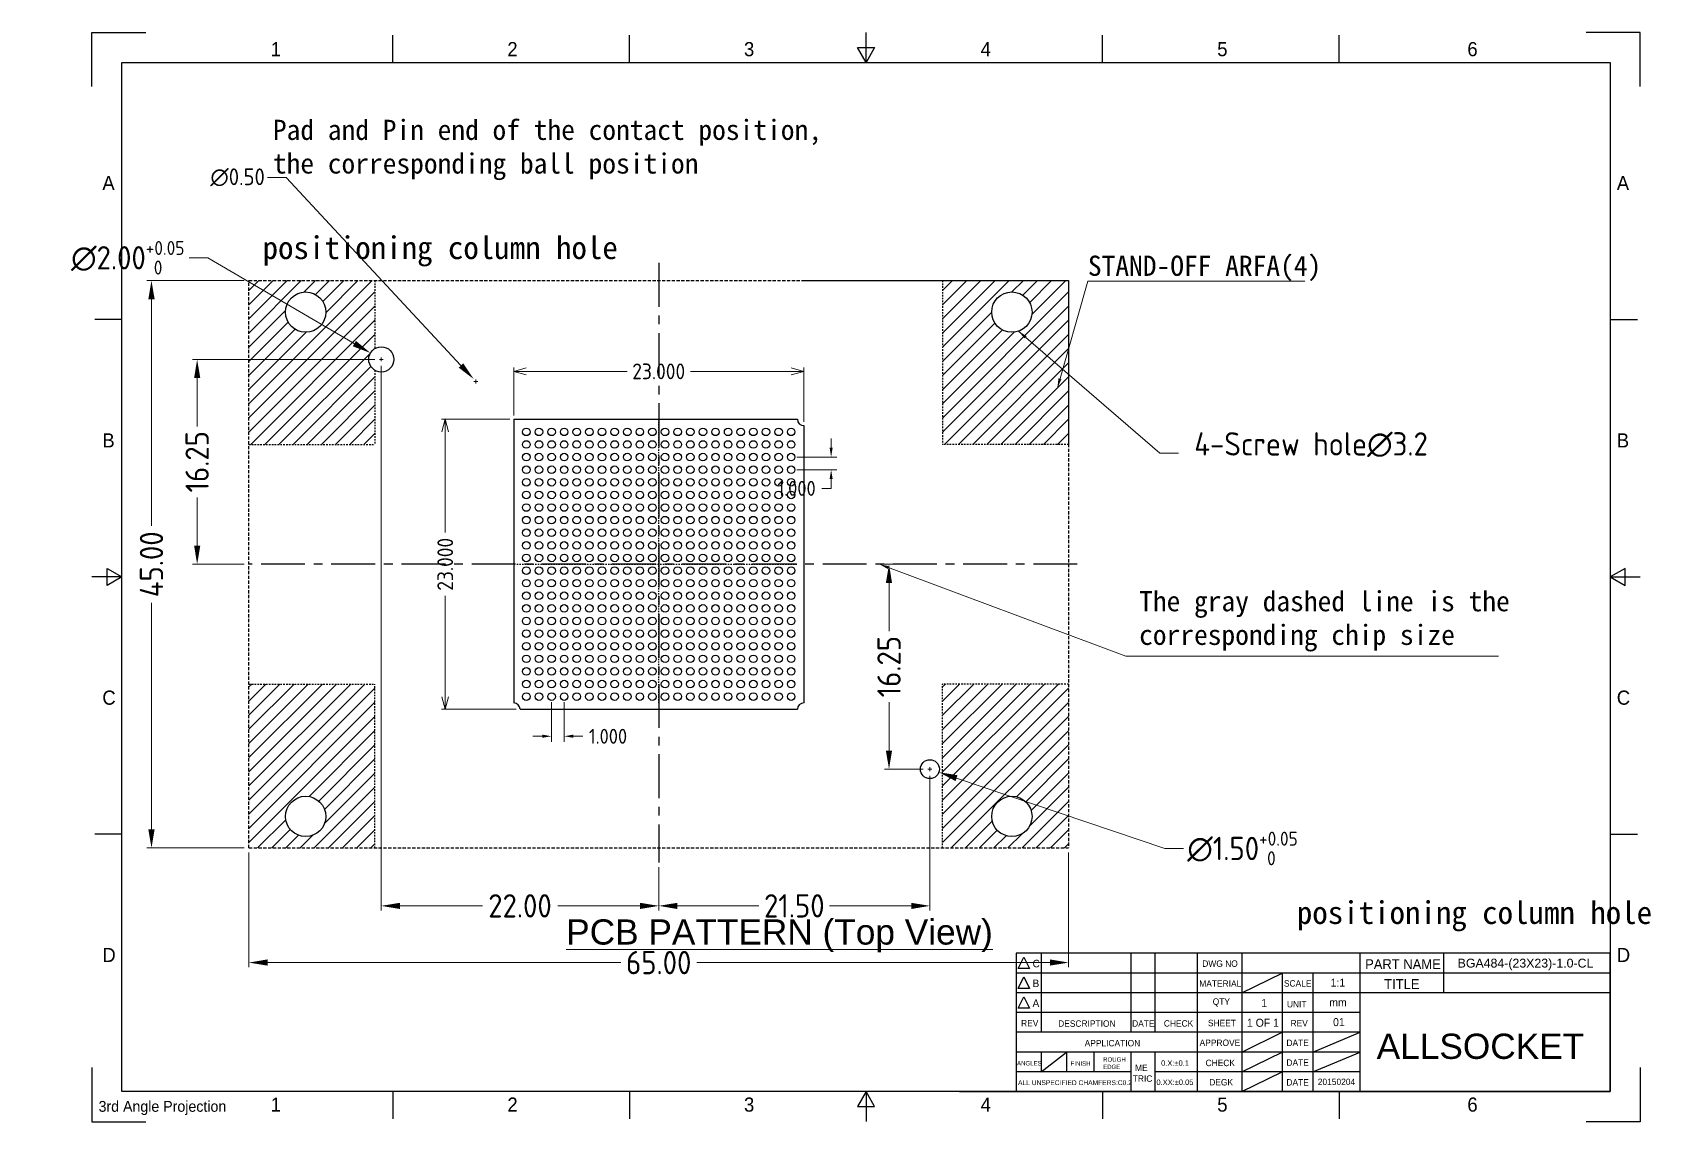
# Model space of a CAD drawing. Header units: millimetres. Extents: x 100 to 228, y 88 to 175.
import ezdxf

# ---------------------------------------------------------------- set-up
doc = ezdxf.new("R2010")
doc.units = ezdxf.units.MM
doc.header["$LTSCALE"] = 0.1
doc.header["$PDSIZE"] = -1
doc.linetypes.add('CENTER', pattern=[10.16, 6.35, -1.27, 1.27, -1.27])
doc.linetypes.add('HIDDEN', pattern=[1.905, 1.27, -0.635])
for name, color, linetype in [('DEFAULT_2', 8, 'HIDDEN'), ('DIM', 3, 'Continuous'), ('TuKuang', 7, 'Continuous'), ('翻蓋定位塊2x2', 30, 'Continuous')]:
    doc.layers.add(name, color=color, linetype=linetype)
doc.styles.add('1', font='romans.shx', dxfattribs={"height": 2.5})
doc.styles.add('1111', font='isocp.shx', dxfattribs={"bigfont": 'gbcbig.shx'})
doc.styles.add('2', font='romans.shx', dxfattribs={"bigfont": 'bigfont.shx'})
doc.styles.add('GB', font='', dxfattribs={"height": 4})
doc.styles.get("Standard").update_dxf_attribs({"font": ''})
doc.styles.get('GB').set_extended_font_data('KaiTi_GB2312')
doc.styles.get('Standard').set_extended_font_data('SimSun')
doc.dimstyles.new('1111', dxfattribs={"dimtxt": 2.5, "dimasz": 0.2, "dimexe": 0.6, "dimexo": 0.6, "dimtad": 0, "dimdec": 3, "dimzin": 1, "dimdsep": 46, "dimtxsty": '1111', "dimcen": 0.2, "dimclrd": 97, "dimclre": 97, "dimclrt": 3, "dimazin": 0, "dimtfac": 1, "dimtdec": 3, "dimtofl": 0, "dimtmove": 0, "dimatfit": 3, "dimfxl": 1, "dimlwd": 5, "dimlwe": 5, "dimarcsym": 0})
doc.dimstyles.new('1111$0', dxfattribs={"dimtxt": 2.5, "dimasz": 2.5, "dimexe": 0.6, "dimexo": 0.6, "dimtad": 0, "dimdec": 3, "dimzin": 1, "dimdsep": 46, "dimtxsty": '1111', "dimcen": 0.2, "dimclrd": 97, "dimclre": 97, "dimclrt": 3, "dimazin": 0, "dimtfac": 1, "dimtdec": 3, "dimtofl": 0, "dimtmove": 0, "dimatfit": 3, "dimfxl": 1, "dimlwd": 5, "dimlwe": 5, "dimarcsym": 0})

msp = doc.modelspace()

# ---------------------------------------------------------------- texts
at = {"color": 3}
for p in [(118.3723, 156.6393), (200.3807, 103.9039)]:
    msp.add_text('positioning column hole', height=1.8, dxfattribs=at).set_placement(p)
at = {"color": 3, "char_height": 1.6, "attachment_point": 1}
for s, insert in [('Pad and Pin end of the contact position, \\Pthe corresponding ball position', (119.1856, 167.6887)), ('STAND-OFF ARFA(4)', (183.8093, 156.9081)), ('The gray dashed line is the \\Pcorresponding chip size', (187.8707, 130.3031))]:
    msp.add_mtext(s, dxfattribs=dict(at, insert=insert))
at = {"lineweight": 9, "insert": (142.4431, 104.2675), "char_height": 1.9992, "attachment_point": 1}
msp.add_mtext('{\\fArial|b0|i0|c0|p34;\\LPCB PATTERN (Top View)}', dxfattribs=at)
at = {"color": 8, "lineweight": 25, "ltscale": 10, "char_height": 0.596873, "width": 0.769817, "attachment_point": 1, "style": '2'}
for s, insert in [('{\\f@Gulim|b0|i0|c134|p34;C}', (179.4261, 101.0624)), ('{\\f@Gulim|b0|i0|c134|p34;B}', (179.4261, 99.4946)), ('{\\f@Gulim|b0|i0|c134|p34;A}', (179.4261, 97.9267))]:
    msp.add_mtext(s, dxfattribs=dict(at, insert=insert))
at = {"insert": (213.1269, 101.1468), "char_height": 0.7, "width": 15.003888, "attachment_point": 1}
msp.add_mtext('{\\fArial|b0|i0|c0|p32;\\C8;BGA484-(23X23)-1.0-CL}', dxfattribs=at)
at = {"color": 0, "insert": (206.7059, 95.2017), "char_height": 2, "width": 11.920987, "attachment_point": 1}
msp.add_mtext('{\\fArial|b0|i0|c0|p32;\\C8;ALLSOCKET}', dxfattribs=at)
at = {"layer": 'DIM', "color": 3, "insert": (201.5062, 141.9189), "char_height": 1.85, "attachment_point": 5, "style": '1111'}
msp.add_mtext('\\A1;4-Screw hole∅3.2', dxfattribs=at)
at = {"layer": 'DIM', "color": 8, "linetype": 'ByBlock', "lineweight": 25, "attachment_point": 7, "style": 'GB'}
for s, insert, char_height, width in [('{\\f@Gulim|b0|i0|c134|p34;DWG NO}', (192.8795, 100.4955), 0.509371, 4.256314), ('{\\f@Gulim|b0|i0|c134|p34;PART NAME}', (205.7913, 100.3234), 0.786067, 6.321171), ('{\\f@Gulim|b0|i0|c134|p34;MATERIAL}', (192.641, 98.9167), 0.509371, 1.785175), ('{\\f@Gulim|b0|i0|c134|p34;SCALE}', (199.3489, 98.9277), 0.509371, 1.785175), ('{\\f@Gulim|b0|i0|c134|p34;1:1}', (203.052, 98.9277), 0.636714, 1.534583), ('{\\f@Gulim|b0|i0|c134|p34;TITLE}', (207.3011, 98.7455), 0.786067, 3.501737), ('{\\f@Gulim|b0|i0|c134|p34;  QTY}', (193.3351, 97.3516), 0.509371, 1.785175), ('{\\f@Gulim|b0|i0|c134|p34;1}', (197.5539, 97.3084), 0.636714, 1.111399), ('{\\f@Gulim|b0|i0|c134|p34;UNIT}', (199.5891, 97.2773), 0.509371, 1.785175), ('{\\f@Gulim|b0|i0|c134|p34;mm}', (202.9445, 97.3598), 0.636714, 1.534583), ('{\\f@Gulim|b0|i0|c134|p34;REV}', (178.512, 95.7809), 0.509371, 1.785175), ('{\\f@Gulim|b0|i0|c134|p34;DESCRIPTION}', (181.4507, 95.7392), 0.509371, 1.785175), ('{\\f@Gulim|b0|i0|c134|p34;DATE}', (187.3153, 95.7544), 0.509371, 1.785175), ('{\\f@Gulim|b0|i0|c134|p34;CHECK}', (189.8303, 95.7544), 0.509371, 1.785175), ('{\\f@Gulim|b0|i0|c134|p34;SHEET}', (193.3287, 95.7838), 0.509371, 1.785175), ('{\\f@Gulim|b0|i0|c134|p34;1 OF 1}', (196.4162, 95.7406), 0.636714, 2.98726), ('{\\f@Gulim|b0|i0|c134|p34;REV}', (199.8775, 95.7809), 0.509371, 1.785175), ('{\\f@Gulim|b0|i0|c134|p34;01}', (203.2479, 95.7919), 0.636714, 1.534583), ('{\\f@Gulim|b0|i0|c134|p34;APPLICATION}', (183.5517, 94.1884), 0.509371, 1.785175), ('{\\f@Gulim|b0|i0|c134|p34;APPROVE}', (192.6692, 94.22), 0.509371, 1.785175), ('{\\f@Gulim|b0|i0|c134|p34;DATE}', (199.5518, 94.22), 0.509371, 1.785175), ('{\\f@Gulim|b0|i0|c134|p34;ROUGH \\PEDGE}', (185.0173, 92.393), 0.34841, 1.408431), ('{\\f@Gulim|b0|i0|c134|p34; ME\\PTRIC}', (187.3656, 91.3793), 0.509371, 1.785175), ('{\\f@Gulim|b0|i0|c134|p34;0.X:%%P0.1}', (189.6159, 92.6471), 0.429782, 2.892948), ('{\\f@Gulim|b0|i0|c134|p34;CHECK}', (193.1383, 92.6186), 0.509371, 1.785175), ('{\\f@Gulim|b0|i0|c134|p34;DATE}', (199.5518, 92.6522), 0.509371, 1.785175), ('{\\f@Gulim|b0|i0|c134|p34;0.XX:%%P0.05}', (189.2455, 91.1287), 0.429782, 3.224697), ('{\\f@Gulim|b0|i0|c134|p34;DEGK}', (193.4304, 91.088), 0.509371, 1.785175), ('{\\f@Gulim|b0|i0|c134|p34;DATE}', (199.5518, 91.0843), 0.509371, 1.785175), ('{\\f@Gulim|b0|i0|c134|p34;20150204}', (202.0374, 91.119), 0.509371, 1.477964)]:
    msp.add_mtext(s, dxfattribs=dict(at, insert=insert, char_height=char_height, width=width))
at = {"layer": 'DIM', "color": 8, "linetype": 'ByBlock', "lineweight": 9, "attachment_point": 7, "style": 'GB'}
for s, insert, char_height, width in [('{\\f@Gulim|b0|i0|c134|p34;ANGLES}', (178.1905, 92.6742), 0.34841, 1.888551), ('{\\f@Gulim|b0|i0|c134|p34;FINISH}', (182.4407, 92.6546), 0.34841, 1.629524), ('{\\f@Gulim|b0|i0|c134|p34;\\C8;ALL UNSPECIFIED CHAMFERS:C0.2}', (178.2697, 91.1166), 0.383251, 9.090703)]:
    msp.add_mtext(s, dxfattribs=dict(at, insert=insert, char_height=char_height, width=width))

# ---------------------------------------------------------------- blocks, each defined once
blk = doc.blocks.new('asdf456')
at = {"color": 8}
for p, q in [((1449.22, 152.96), (1448.09, 154.93)), ((1448.09, 154.93), (1450.34, 154.93)), ((1450.34, 154.93), (1449.22, 152.96)), ((1348.08, 83.25), (1348.08, 85.49)), ((1348.08, 85.49), (1350.05, 84.37)), ((1350.05, 84.37), (1348.08, 83.25)), ((1550.36, 85.49), (1548.39, 84.37)), ((1548.39, 84.37), (1550.36, 83.25)), ((1550.36, 83.25), (1550.36, 85.49)), ((1449.22, 15.77), (1448.09, 13.81)), ((1450.34, 13.81), (1449.22, 15.77)), ((1448.09, 13.81), (1450.34, 13.81))]:
    blk.add_line(p, q, dxfattribs=at)
at = {"layer": 'TuKuang', "color": 8}
for p, q in [((1386.16, 152.96), (1386.16, 156.57)), ((1417.69, 152.96), (1417.69, 156.57)), ((1449.22, 152.96), (1449.22, 156.94)), ((1480.75, 152.96), (1480.75, 156.57)), ((1512.28, 152.96), (1512.28, 156.57)), ((1350.05, 15.77), (1350.05, 152.96)), ((1350.05, 152.96), (1548.39, 152.96)), ((1548.39, 152.96), (1548.39, 15.77)), ((1350.05, 118.67), (1346.44, 118.67)), ((1548.39, 118.67), (1552, 118.67)), ((1350.05, 84.37), (1346.07, 84.37)), ((1548.39, 84.37), (1552.36, 84.37)), ((1350.05, 50.07), (1346.44, 50.07)), ((1548.39, 50.07), (1552, 50.07)), ((1548.39, 15.77), (1350.05, 15.77)), ((1386.16, 15.77), (1386.16, 12.16)), ((1417.69, 15.77), (1417.69, 12.16)), ((1449.22, 15.77), (1449.22, 11.8)), ((1480.75, 15.77), (1480.75, 12.16)), ((1512.28, 15.77), (1512.28, 12.16))]:
    blk.add_line(p, q, dxfattribs=at)
for points in [[(1346.05, 149.74), (1346.05, 156.96), (1353.27, 156.96)], [(1552.39, 149.74), (1552.39, 156.96), (1545.17, 156.96)], [(1346.05, 18.99), (1346.05, 11.77), (1353.27, 11.77)], [(1552.39, 18.99), (1552.39, 11.77), (1545.17, 11.77)]]:
    blk.add_lwpolyline(points, dxfattribs=at)
at = {"color": 8, "char_height": 1.8844, "attachment_point": 1, "style": '1'}
for s, insert, width in [('{\\f@Gulim|b0|i0|c0|p34;1}', (1369.9, 155.67), 8.3008), ('{\\f@Gulim|b0|i0|c134|p34;2}', (1401.43, 155.67), 8.3008), ('{\\f@Gulim|b0|i0|c134|p34;3}', (1432.96, 155.67), 8.3008), ('{\\f@Gulim|b0|i0|c134|p34;4}', (1464.49, 155.67), 8.3008), ('{\\f@Gulim|b0|i0|c134|p34;5}', (1496.02, 155.67), 8.3008), ('{\\f@Gulim|b0|i0|c134|p34;6}', (1529.35, 155.67), 8.3008), ('{\\f@Gulim|b0|i0|c134|p34;A}', (1347.46, 137.82), 9.0416), ('{\\f@Gulim|b0|i0|c134|p34;A}', (1549.26, 137.82), 9.0416), ('{\\f@Gulim|b0|i0|c134|p34;B}', (1347.46, 103.52), 9.0416), ('{\\f@Gulim|b0|i0|c134|p34;B}', (1549.26, 103.52), 9.0416), ('{\\f@Gulim|b0|i0|c134|p34;C}', (1347.46, 69.23), 9.0416), ('{\\f@Gulim|b0|i0|c134|p34;C}', (1549.26, 69.23), 9.0416), ('{\\f@Gulim|b0|i0|c134|p34;D}', (1347.46, 34.93), 9.0416), ('{\\f@Gulim|b0|i0|c134|p34;D}', (1549.26, 34.93), 9.0416), ('{\\f@Gulim|b0|i0|c0|p34;1}', (1369.9, 14.99), 8.3008), ('{\\f@Gulim|b0|i0|c134|p34;2}', (1401.43, 14.99), 8.3008), ('{\\f@Gulim|b0|i0|c134|p34;3}', (1432.96, 14.99), 8.3008), ('{\\f@Gulim|b0|i0|c134|p34;4}', (1464.49, 14.99), 8.3008), ('{\\f@Gulim|b0|i0|c134|p34;5}', (1496.02, 14.99), 8.3008), ('{\\f@Gulim|b0|i0|c134|p34;6}', (1529.35, 14.99), 8.3008)]:
    blk.add_mtext(s, dxfattribs=dict(at, insert=insert, width=width))
at = {"layer": 'TuKuang', "color": 8, "lineweight": 9, "insert": (1346.96, 14.53), "char_height": 1.4441, "width": 18.5479, "attachment_point": 1}
blk.add_mtext('{\\f@Gulim|b0|i0|c0|p34;\\C8;3rd Angle Projection}', dxfattribs=at)
blk = doc.blocks.new('*D15')
at = {"layer": 'DEFPOINTS', "color": 0, "transparency": 16777216}
for p in [(109.56, 154.93), (117.28, 154.93), (117.28, 109.93)]:
    blk.add_point(p, dxfattribs=at)
at = {"layer": 'DIM', "color": 97, "lineweight": 5, "transparency": 16777216}
for p, q in [((116.91, 154.93), (109.19, 154.93)), ((109.56, 153.45), (109.56, 135.48)), ((109.56, 111.41), (109.56, 129.38)), ((116.91, 109.93), (109.19, 109.93))]:
    blk.add_line(p, q, dxfattribs=at)
at = {"layer": 'DIM', "color": 97, "transparency": 16777216}
for points in [[(109.31, 153.45), (109.81, 153.45), (109.56, 154.93)], [(109.31, 111.41), (109.81, 111.41), (109.56, 109.93)]]:
    blk.add_solid(points, dxfattribs=at)
at = {"layer": 'DIM', "color": 3, "transparency": 16777216, "insert": (109.56, 132.43), "char_height": 1.85, "attachment_point": 5, "rotation": 90, "style": '1111'}
blk.add_mtext('45.00', dxfattribs=at)
blk = doc.blocks.new('*D16')
at = {"layer": 'DEFPOINTS', "color": 0, "transparency": 16777216}
for p in [(117.28, 109.93), (182.28, 109.93), (182.28, 100.84)]:
    blk.add_point(p, dxfattribs=at)
at = {"layer": 'DIM', "color": 97, "lineweight": 5, "transparency": 16777216}
for p, q in [((117.28, 109.56), (117.28, 100.47)), ((182.28, 109.56), (182.28, 100.47)), ((118.76, 100.84), (146.77, 100.84)), ((180.8, 100.84), (152.8, 100.84))]:
    blk.add_line(p, q, dxfattribs=at)
at = {"layer": 'DIM', "color": 97, "transparency": 16777216}
for points in [[(118.76, 101.09), (118.76, 100.6), (117.28, 100.84)], [(180.8, 101.09), (180.8, 100.6), (182.28, 100.84)]]:
    blk.add_solid(points, dxfattribs=at)
at = {"layer": 'DIM', "color": 3, "transparency": 16777216, "insert": (149.78, 100.84), "char_height": 1.85, "attachment_point": 5, "style": '1111'}
blk.add_mtext('65.00', dxfattribs=at)
blk = doc.blocks.new('*D17')
at = {"layer": 'DEFPOINTS', "color": 0, "transparency": 16777216}
for p in [(126.92, 149.19), (128.64, 148.18)]:
    blk.add_point(p, dxfattribs=at)
at = {"layer": 'DIM', "color": 97, "lineweight": 5, "transparency": 16777216}
for p, q in [((112.54, 156.74), (114.02, 156.74)), ((114.02, 156.74), (125.64, 149.93)), ((127.63, 148.68), (127.93, 148.68)), ((127.78, 148.53), (127.78, 148.83))]:
    blk.add_line(p, q, dxfattribs=at)
at = {"layer": 'DIM', "color": 97, "transparency": 16777216}
blk.add_solid([(125.77, 150.15), (125.52, 149.72), (126.92, 149.19)], dxfattribs=at)
at = {"layer": 'DIM', "color": 3, "transparency": 16777216, "insert": (107.68, 156.74), "char_height": 1.85, "attachment_point": 5, "style": '1111'}
blk.add_mtext('\\A1;∅2.00{\\H1.110000;\\S+0.05^  0;}', dxfattribs=at)
blk = doc.blocks.new('*D18')
at = {"layer": 'DEFPOINTS', "color": 0, "transparency": 16777216}
for p in [(170.57, 116.42), (171.99, 115.94)]:
    blk.add_point(p, dxfattribs=at)
at = {"layer": 'DIM', "color": 97, "lineweight": 5, "transparency": 16777216}
for p, q in [((171.13, 116.18), (171.43, 116.18)), ((171.28, 116.03), (171.28, 116.33)), ((189.92, 109.89), (173.39, 115.47)), ((191.4, 109.89), (189.92, 109.89))]:
    blk.add_line(p, q, dxfattribs=at)
at = {"layer": 'DIM', "color": 97, "transparency": 16777216}
blk.add_solid([(173.47, 115.7), (173.32, 115.23), (171.99, 115.94)], dxfattribs=at)
at = {"layer": 'DIM', "color": 3, "transparency": 16777216, "insert": (196.07, 109.89), "char_height": 1.85, "attachment_point": 5, "style": '1111'}
blk.add_mtext('\\A1;∅1.50{\\H1.110000;\\S+0.05^  0;}', dxfattribs=at)
blk = doc.blocks.new('*D19')
at = {"layer": 'DEFPOINTS', "color": 0, "transparency": 16777216}
for p in [(135.11, 147.12), (135.45, 146.75)]:
    blk.add_point(p, dxfattribs=at)
at = {"layer": 'DIM', "color": 97, "lineweight": 5, "transparency": 16777216}
for p, q in [((118.76, 163.12), (120.24, 163.12)), ((120.24, 163.12), (134.1, 148.2)), ((135.13, 146.93), (135.43, 146.93)), ((135.28, 146.78), (135.28, 147.08))]:
    blk.add_line(p, q, dxfattribs=at)
at = {"layer": 'DIM', "color": 97, "transparency": 16777216}
blk.add_solid([(134.28, 148.37), (133.92, 148.03), (135.11, 147.12)], dxfattribs=at)
at = {"layer": 'DIM', "color": 3, "transparency": 16777216, "insert": (116.39, 163.12), "char_height": 1.332, "attachment_point": 5, "style": '1111'}
blk.add_mtext('∅0.50', dxfattribs=at)
blk = doc.blocks.new('*D20')
at = {"layer": 'DEFPOINTS', "color": 0, "transparency": 16777216}
for p in [(127.63, 148.68), (113.18, 132.43), (117.28, 132.43)]:
    blk.add_point(p, dxfattribs=at)
at = {"layer": 'DIM', "color": 97, "lineweight": 5, "transparency": 16777216}
for p, q in [((127.26, 148.68), (112.81, 148.68)), ((113.18, 147.2), (113.18, 143.37)), ((113.18, 133.91), (113.18, 137.74)), ((116.91, 132.43), (112.81, 132.43))]:
    blk.add_line(p, q, dxfattribs=at)
at = {"layer": 'DIM', "color": 97, "transparency": 16777216}
for points in [[(112.94, 147.2), (113.43, 147.2), (113.18, 148.68)], [(112.94, 133.91), (113.43, 133.91), (113.18, 132.43)]]:
    blk.add_solid(points, dxfattribs=at)
at = {"layer": 'DIM', "color": 3, "transparency": 16777216, "insert": (113.18, 140.56), "char_height": 1.85, "attachment_point": 5, "rotation": 90, "style": '1111'}
blk.add_mtext('16.25', dxfattribs=at)
blk = doc.blocks.new('*D21')
at = {"layer": 'DEFPOINTS', "color": 0, "transparency": 16777216}
for p in [(127.78, 148.53), (149.78, 108.77), (149.78, 105.34)]:
    blk.add_point(p, dxfattribs=at)
at = {"layer": 'DIM', "color": 97, "lineweight": 5, "transparency": 16777216}
for p, q in [((127.78, 148.16), (127.78, 104.97)), ((149.78, 108.4), (149.78, 104.97)), ((129.26, 105.34), (135.8, 105.34)), ((148.3, 105.34), (141.77, 105.34))]:
    blk.add_line(p, q, dxfattribs=at)
at = {"layer": 'DIM', "color": 97, "transparency": 16777216}
for points in [[(129.26, 105.58), (129.26, 105.09), (127.78, 105.34)], [(148.3, 105.58), (148.3, 105.09), (149.78, 105.34)]]:
    blk.add_solid(points, dxfattribs=at)
at = {"layer": 'DIM', "color": 3, "transparency": 16777216, "insert": (138.78, 105.34), "char_height": 1.85, "attachment_point": 5, "style": '1111'}
blk.add_mtext('22.00', dxfattribs=at)
blk = doc.blocks.new('*D22')
at = {"layer": 'DEFPOINTS', "color": 0, "transparency": 16777216}
for p in [(171.28, 116.03), (149.78, 108.77), (149.78, 105.34)]:
    blk.add_point(p, dxfattribs=at)
at = {"layer": 'DIM', "color": 97, "lineweight": 5, "transparency": 16777216}
for p, q in [((171.28, 115.66), (171.28, 104.97)), ((149.78, 108.4), (149.78, 104.97)), ((151.26, 105.34), (157.73, 105.34)), ((169.8, 105.34), (163.33, 105.34))]:
    blk.add_line(p, q, dxfattribs=at)
at = {"layer": 'DIM', "color": 97, "transparency": 16777216}
for points in [[(151.26, 105.58), (151.26, 105.09), (149.78, 105.34)], [(169.8, 105.58), (169.8, 105.09), (171.28, 105.34)]]:
    blk.add_solid(points, dxfattribs=at)
at = {"layer": 'DIM', "color": 3, "transparency": 16777216, "insert": (160.53, 105.34), "char_height": 1.85, "attachment_point": 5, "style": '1111'}
blk.add_mtext('21.50', dxfattribs=at)
blk = doc.blocks.new('*D23')
at = {"layer": 'DEFPOINTS', "color": 0, "transparency": 16777216}
for p in [(168.04, 132.43), (171.13, 132.43), (171.13, 116.18)]:
    blk.add_point(p, dxfattribs=at)
at = {"layer": 'DIM', "color": 97, "lineweight": 5, "transparency": 16777216}
for p, q in [((170.76, 132.43), (167.67, 132.43)), ((168.04, 130.95), (168.04, 127.12)), ((168.04, 117.66), (168.04, 121.49)), ((170.76, 116.18), (167.67, 116.18))]:
    blk.add_line(p, q, dxfattribs=at)
at = {"layer": 'DIM', "color": 97, "transparency": 16777216}
for points in [[(167.79, 130.95), (168.28, 130.95), (168.04, 132.43)], [(167.79, 117.66), (168.28, 117.66), (168.04, 116.18)]]:
    blk.add_solid(points, dxfattribs=at)
at = {"layer": 'DIM', "color": 3, "transparency": 16777216, "insert": (168.04, 124.31), "char_height": 1.85, "attachment_point": 5, "rotation": 90, "style": '1111'}
blk.add_mtext('16.25', dxfattribs=at)
blk = doc.blocks.new('*D24')
at = {"color": 97, "lineweight": 5, "transparency": 16777216}
for p, q in [((141.28, 121.49), (141.28, 118.35)), ((142.28, 121.49), (142.28, 118.35)), ((140.54, 118.79), (139.8, 118.79)), ((143.02, 118.79), (143.76, 118.79))]:
    blk.add_line(p, q, dxfattribs=at)
at = {"color": 97, "transparency": 16777216}
for points in [[(140.54, 118.92), (140.54, 118.67), (141.28, 118.79)], [(143.02, 118.92), (143.02, 118.67), (142.28, 118.79)]]:
    blk.add_solid(points, dxfattribs=at)
at = {"layer": 'DEFPOINTS', "color": 0, "transparency": 16777216}
for p in [(141.28, 121.93), (142.28, 121.93), (142.28, 118.79)]:
    blk.add_point(p, dxfattribs=at)
at = {"color": 3, "transparency": 16777216, "insert": (145.76, 118.79), "char_height": 1.184, "attachment_point": 5, "style": '1111'}
blk.add_mtext('1.000', dxfattribs=at)
blk = doc.blocks.new('*D25')
at = {"color": 97, "lineweight": 5, "transparency": 16777216}
for p, q in [((163.45, 141.67), (163.45, 142.41)), ((160.73, 140.93), (163.89, 140.93)), ((160.73, 139.93), (163.89, 139.93)), ((163.45, 139.19), (163.45, 138.45)), ((163.45, 138.45), (162.71, 138.45))]:
    blk.add_line(p, q, dxfattribs=at)
at = {"color": 97, "transparency": 16777216}
for points in [[(163.33, 141.67), (163.57, 141.67), (163.45, 140.93)], [(163.33, 139.19), (163.57, 139.19), (163.45, 139.93)]]:
    blk.add_solid(points, dxfattribs=at)
at = {"layer": 'DEFPOINTS', "color": 0, "transparency": 16777216}
for p in [(160.28, 140.93), (160.28, 139.93), (163.45, 139.93)]:
    blk.add_point(p, dxfattribs=at)
at = {"color": 3, "transparency": 16777216, "insert": (160.71, 138.45), "char_height": 1.184, "attachment_point": 5, "style": '1111'}
blk.add_mtext('1.000', dxfattribs=at)
blk = doc.blocks.new('_Open30')
at = {"color": 0, "linetype": 'ByBlock', "lineweight": -2}
for p, q in [((-1, 0.27), (0, 0)), ((0, 0), (-1, -0.27)), ((0, 0), (-1, 0))]:
    blk.add_line(p, q, dxfattribs=at)
blk = doc.blocks.new('*D26')
at = {"color": 97, "lineweight": 5, "ltscale": 0.5, "transparency": 16777216}
for p, q in [((137.98, 143.93), (132.55, 143.93)), ((132.85, 142.93), (132.85, 134.95)), ((132.85, 121.93), (132.85, 129.92)), ((138.48, 120.93), (132.55, 120.93))]:
    blk.add_line(p, q, dxfattribs=at)
at = {"layer": 'DEFPOINTS', "color": 0, "ltscale": 0.5, "transparency": 16777216}
for p in [(138.28, 143.93), (132.85, 120.93), (138.78, 120.93)]:
    blk.add_point(p, dxfattribs=at)
at = {"color": 97, "lineweight": 5, "ltscale": 0.5, "transparency": 16777216}
for p, rotation in [((132.85, 143.93), 90), ((132.85, 120.93), 270)]:
    blk.add_blockref('_Open30', p, dxfattribs=dict(at, rotation=rotation))
at = {"color": 3, "ltscale": 0.5, "transparency": 16777216, "insert": (132.85, 132.43), "char_height": 1.25, "attachment_point": 5, "rotation": 90, "style": '1111'}
blk.add_mtext('23.000', dxfattribs=at)
blk = doc.blocks.new('*D27')
at = {"color": 97, "lineweight": 5, "ltscale": 0.5, "transparency": 16777216}
for p, q in [((138.28, 144.23), (138.28, 148.03)), ((139.28, 147.73), (147.27, 147.73)), ((160.28, 147.73), (152.3, 147.73)), ((161.28, 143.73), (161.28, 148.03))]:
    blk.add_line(p, q, dxfattribs=at)
at = {"layer": 'DEFPOINTS', "color": 0, "ltscale": 0.5, "transparency": 16777216}
for p in [(161.28, 147.73), (138.28, 143.93), (161.28, 143.43)]:
    blk.add_point(p, dxfattribs=at)
at = {"color": 97, "lineweight": 5, "ltscale": 0.5, "transparency": 16777216, "rotation": 180}
blk.add_blockref('_Open30', (138.28, 147.73), dxfattribs=at)
at = {"color": 97, "lineweight": 5, "ltscale": 0.5, "transparency": 16777216}
blk.add_blockref('_Open30', (161.28, 147.73), dxfattribs=at)
at = {"color": 3, "ltscale": 0.5, "transparency": 16777216, "insert": (149.78, 147.73), "char_height": 1.25, "attachment_point": 5, "style": '1111'}
blk.add_mtext('23.000', dxfattribs=at)

# ---------------------------------------------------------------- dimensions: what is measured, and where the dimension line sits
at = {"color": 0, "ltscale": 0.5}
dim = msp.add_linear_dim(base=(161.2819, 147.7305), p1=(138.2819, 143.9325), p2=(161.2819, 143.4325), dimstyle='1111$0', override={"dimscale": 0.5, "dimasz": 2, "dimblk": 'Open30', "dimtofl": 1, "dimatfit": 1, "dimldrblk": 'Open30'}, dxfattribs=at)
dim.commit()
dim.dimension.update_dxf_attribs({"geometry": '*D27', "text_midpoint": (149.7819, 147.7305)})
dim = msp.add_linear_dim(base=(132.8479, 120.9325), p1=(138.2819, 143.9325), p2=(138.7819, 120.9325), angle=90, dimstyle='1111$0', override={"dimscale": 0.5, "dimasz": 2, "dimblk": 'Open30', "dimtofl": 1, "dimatfit": 1, "dimldrblk": 'Open30'}, dxfattribs=at)
dim.commit()
dim.dimension.update_dxf_attribs({"geometry": '*D26', "text_midpoint": (132.8479, 132.4325)})
at = {"color": 0}
for base, p1, p2, angle, picture, middle in [((163.4504, 139.9325), (160.2819, 140.9325), (160.2819, 139.9325), 90, '*D25', (160.7082, 138.4525)), ((142.2819, 118.7925), (141.2819, 121.9325), (142.2819, 121.9325), 180, '*D24', (145.764, 118.7925))]:
    dim = msp.add_linear_dim(base=base, p1=p1, p2=p2, angle=angle, dimstyle='1111$0', override={"dimscale": 0.74, "dimtxt": 1.6, "dimasz": 1, "dimtih": 1, "dimtoh": 1}, dxfattribs=at)
    dim.commit()
    dim.dimension.update_dxf_attribs({"geometry": picture, "text_midpoint": middle})
at = {"layer": 'DIM'}
for p1, p2, override, picture, middle in [((135.4521, 146.7493), (135.1117, 147.1156), {"dimscale": 0.74, "dimtxt": 1.8, "dimasz": 2, "dimexe": 0.49975, "dimexo": 0.49975, "dimgap": 0.49975, "dimtoh": 1, "dimdec": 2, "dimtdec": 2}, '*D19', (116.3907, 163.1196)), ((128.6448, 148.1759), (126.9189, 149.1865), {"dimscale": 0.74, "dimasz": 2, "dimexe": 0.49975, "dimexo": 0.49975, "dimgap": 0.49975, "dimtoh": 1, "dimdec": 2, "dimtol": 1, "dimtp": 0.05, "dimtfac": 0.6, "dimtolj": 1}, '*D17', (107.6817, 156.7379)), ((170.5713, 116.4211), (171.9925, 115.9413), {"dimscale": 0.74, "dimasz": 2, "dimexe": 0.49975, "dimexo": 0.49975, "dimgap": 0.49975, "dimtoh": 1, "dimdec": 2, "dimtol": 1, "dimtp": 0.05, "dimtfac": 0.6, "dimtolj": 1}, '*D18', (196.0744, 109.8896))]:
    dim = msp.add_diameter_dim_2p(p1=p1, p2=p2, dimstyle='1111', override=override, dxfattribs=at)
    dim.commit()
    dim.dimension.update_dxf_attribs({"geometry": picture, "text_midpoint": middle, "dimtype": 163})
at = {"layer": 'DIM', "color": 1}
dim = msp.add_linear_dim(base=(109.5613, 154.9312), p1=(117.2819, 109.9312), p2=(117.2819, 154.9312), angle=270, dimstyle='1111$0', override={"dimscale": 0.74, "dimasz": 2, "dimexe": 0.49975, "dimexo": 0.49975, "dimgap": 0.49975, "dimdec": 2, "dimtdec": 2}, dxfattribs=at)
dim.commit()
dim.dimension.update_dxf_attribs({"geometry": '*D15', "text_midpoint": (109.5613, 132.4312)})
at = {"layer": 'DIM', "color": 0}
for base, p1, p2, picture, middle in [((113.1828, 132.4325), (127.6339, 148.6812), (117.2819, 132.4325), '*D20', (113.1828, 140.5568)), ((168.0361, 132.4325), (171.1339, 116.1812), (171.1339, 132.4325), '*D23', (168.0361, 124.3068))]:
    dim = msp.add_linear_dim(base=base, p1=p1, p2=p2, angle=90, dimstyle='1111$0', override={"dimscale": 0.74, "dimasz": 2, "dimexe": 0.49975, "dimexo": 0.49975, "dimgap": 0.49975, "dimdec": 2, "dimtdec": 2}, dxfattribs=at)
    dim.commit()
    dim.dimension.update_dxf_attribs({"geometry": picture, "text_midpoint": middle})
for p1, picture, middle in [((127.7819, 148.5332), '*D21', (138.7819, 105.3353)), ((171.2819, 116.0332), '*D22', (160.5319, 105.3353))]:
    dim = msp.add_linear_dim(base=(149.7819, 105.3353), p1=p1, p2=(149.7819, 108.773), dimstyle='1111$0', override={"dimscale": 0.74, "dimasz": 2, "dimexe": 0.49975, "dimexo": 0.49975, "dimgap": 0.49975, "dimdec": 2, "dimtdec": 2}, dxfattribs=at)
    dim.commit()
    dim.dimension.update_dxf_attribs({"geometry": picture, "text_midpoint": middle})
dim = msp.add_linear_dim(base=(182.2819, 100.8418), p1=(117.2819, 109.9312), p2=(182.2819, 109.9312), dimstyle='1111$0', override={"dimscale": 0.74, "dimasz": 2, "dimexe": 0.49975, "dimexo": 0.49975, "dimgap": 0.49975, "dimdec": 2, "dimtdec": 2}, dxfattribs=at)
dim.commit()
dim.dimension.update_dxf_attribs({"geometry": '*D16', "text_midpoint": (149.7819, 100.8418), "dimtype": 160})

# ---------------------------------------------------------------- hatches: boundary and pattern name
at = {"ltscale": 0.5}
h = msp.add_hatch(dxfattribs=at)
h.set_pattern_fill('ANSI31', color=0, scale=0.25, style=0)
h.set_pattern_definition([(45, (-601.6315, 787.8767), (-0.561266, 0.561266), [])])
h.paths.add_polyline_path([(127.2819, 122.9312), (117.2819, 122.9312), (117.2819, 109.9312), (127.2819, 109.9312)])
h.paths.add_polyline_path([(123.3819, 112.4338, -1), (120.1819, 112.4338, -1)], flags=16)
h.paths.add_polyline_path([(127.2819, 147.8151, -0.26794919), (126.7819, 148.6812, -0.26794919), (127.2819, 149.5472), (127.2819, 154.9312), (117.2819, 154.9312), (117.2819, 141.9338), (127.2819, 141.9338)])
h.paths.add_polyline_path([(120.1819, 152.4312, -1), (123.3819, 152.4312, -1)], flags=16)
h.paths.add_polyline_path([(182.2819, 154.9312), (172.2819, 154.9312), (172.2819, 141.9338), (182.2819, 141.9338)])
h.paths.add_polyline_path([(176.1819, 152.4312, -1), (179.3819, 152.4312, -1)], flags=16)
h.paths.add_polyline_path([(182.2819, 122.9312), (172.2819, 122.9312), (172.2819, 109.9312), (182.2819, 109.9312)])
h.paths.add_polyline_path([(179.3819, 112.4338, -1), (176.1819, 112.4338, -1)], flags=16)

# ---------------------------------------------------------------- linework, layer by layer
at = {"linetype": 'HIDDEN', "ltscale": 2}
for p, q in [((117.2819, 154.9312), (182.2819, 154.9312)), ((117.2819, 109.9312), (117.2819, 154.9312)), ((182.2819, 154.9312), (182.2819, 109.9312)), ((117.2819, 109.9312), (182.2819, 109.9312))]:
    msp.add_line(p, q, dxfattribs=at)
at = {"color": 0}
for p, q in [((161.1819, 154.9312), (182.2819, 154.9312)), ((182.2819, 154.9312), (182.2819, 141.9312)), ((138.2819, 143.9325), (138.2819, 121.4325)), ((138.2819, 143.9325), (160.7819, 143.9325)), ((161.2819, 143.4325), (161.2819, 121.4325)), ((138.7819, 120.9325), (160.7819, 120.9325))]:
    msp.add_line(p, q, dxfattribs=at)
at = {"color": 1, "linetype": 'CENTER', "ltscale": 0.09}
msp.add_line((149.7819, 121.4325), (149.7819, 143.9325), dxfattribs=at)
at = {"color": 1, "linetype": 'CENTER', "ltscale": 0.178}
msp.add_line((138.5319, 132.4325), (160.7819, 132.4325), dxfattribs=at)
at = {"color": 8}
for p, q in [((180.1068, 101.5797), (180.1068, 95.3082)), ((187.2027, 101.5797), (187.2027, 95.3082)), ((189.126, 101.5797), (189.126, 95.3082)), ((192.4683, 101.5797), (192.4683, 90.6045)), ((196.0032, 101.5797), (196.0032, 90.6045)), ((205.3902, 90.6045), (205.3902, 101.5797)), ((211.9979, 101.5797), (211.9979, 98.4439)), ((225.2273, 100.0118), (178.1093, 100.0118)), ((196.0032, 98.4439), (199.2008, 100.0118)), ((199.2008, 100.0118), (199.2008, 90.6045)), ((201.652, 100.0118), (201.652, 90.6045)), ((192.4683, 98.4439), (178.1093, 98.4439)), ((225.2273, 98.4439), (192.4683, 98.4439)), ((205.3902, 96.876), (178.1093, 96.876)), ((205.3902, 95.3082), (178.1093, 95.3082)), ((196.0032, 93.7403), (199.2008, 95.3082)), ((201.652, 93.7403), (205.3902, 95.3082)), ((205.3902, 93.7403), (178.1093, 93.7403)), ((180.1068, 93.7403), (180.1068, 92.1724)), ((180.1068, 92.1724), (182.1161, 93.7403)), ((182.1161, 93.7403), (182.1161, 92.1724)), ((184.2758, 93.7403), (184.2758, 92.1724)), ((187.2027, 93.7403), (187.2027, 90.6045)), ((189.126, 93.7403), (189.126, 90.6045)), ((196.0032, 92.1724), (199.2008, 93.7403)), ((201.652, 92.1724), (205.3902, 93.7403)), ((187.2027, 92.1724), (178.1093, 92.1724)), ((205.3902, 92.1724), (189.126, 92.1724)), ((196.0032, 90.6045), (199.2008, 92.1724))]:
    msp.add_line(p, q, dxfattribs=at)
at = {"color": 8, "lineweight": 25, "ltscale": 10}
for p, q in [((178.2805, 100.3636), (178.7325, 101.2676)), ((178.7325, 101.2676), (179.1845, 100.3636)), ((178.2805, 98.7957), (178.7325, 99.6997)), ((178.7325, 99.6997), (179.1845, 98.7957)), ((178.2805, 97.2218), (178.7325, 98.1258)), ((178.7325, 98.1258), (179.1845, 97.2218))]:
    msp.add_line(p, q, dxfattribs=at)
at = {"color": 8}
msp.add_lwpolyline([(225.2273, 90.6045), (225.2273, 101.5797), (178.1093, 101.5797), (178.1093, 90.6045)], close=True, dxfattribs=at)
at = {"color": 8, "lineweight": 25, "ltscale": 10}
for points in [[(179.1845, 100.3636), (178.2805, 100.3636)], [(179.1845, 98.7957), (178.2805, 98.7957)], [(179.1845, 97.2218), (178.2805, 97.2218)]]:
    msp.add_lwpolyline(points, dxfattribs=at)
at = {"color": 0}
for centre, radius in [((121.7819, 152.4312), 1.6), ((177.7819, 152.4312), 1.6), ((139.2819, 142.9325), 0.3), ((140.2819, 142.9325), 0.3), ((141.2819, 142.9325), 0.3), ((142.2819, 142.9325), 0.3), ((143.2819, 142.9325), 0.3), ((144.2819, 142.9325), 0.3), ((145.2819, 142.9325), 0.3), ((146.2819, 142.9325), 0.3), ((147.2819, 142.9325), 0.3), ((148.2819, 142.9325), 0.3), ((149.2819, 142.9325), 0.3), ((150.2819, 142.9325), 0.3), ((151.2819, 142.9325), 0.3), ((152.2819, 142.9325), 0.3), ((153.2819, 142.9325), 0.3), ((154.2819, 142.9325), 0.3), ((155.2819, 142.9325), 0.3), ((156.2819, 142.9325), 0.3), ((157.2819, 142.9325), 0.3), ((158.2819, 142.9325), 0.3), ((159.2819, 142.9325), 0.3), ((160.2819, 142.9325), 0.3), ((139.2819, 141.9325), 0.3), ((139.2819, 140.9325), 0.3), ((140.2819, 141.9325), 0.3), ((140.2819, 140.9325), 0.3), ((141.2819, 141.9325), 0.3), ((141.2819, 140.9325), 0.3), ((142.2819, 141.9325), 0.3), ((142.2819, 140.9325), 0.3), ((143.2819, 141.9325), 0.3), ((143.2819, 140.9325), 0.3), ((144.2819, 141.9325), 0.3), ((144.2819, 140.9325), 0.3), ((145.2819, 141.9325), 0.3), ((145.2819, 140.9325), 0.3), ((146.2819, 141.9325), 0.3), ((146.2819, 140.9325), 0.3), ((147.2819, 141.9325), 0.3), ((147.2819, 140.9325), 0.3), ((148.2819, 141.9325), 0.3), ((148.2819, 140.9325), 0.3), ((149.2819, 141.9325), 0.3), ((149.2819, 140.9325), 0.3), ((150.2819, 141.9325), 0.3), ((150.2819, 140.9325), 0.3), ((151.2819, 141.9325), 0.3), ((151.2819, 140.9325), 0.3), ((152.2819, 141.9325), 0.3), ((152.2819, 140.9325), 0.3), ((153.2819, 141.9325), 0.3), ((153.2819, 140.9325), 0.3), ((154.2819, 141.9325), 0.3), ((154.2819, 140.9325), 0.3), ((155.2819, 141.9325), 0.3), ((155.2819, 140.9325), 0.3), ((156.2819, 141.9325), 0.3), ((156.2819, 140.9325), 0.3), ((157.2819, 141.9325), 0.3), ((157.2819, 140.9325), 0.3), ((158.2819, 141.9325), 0.3), ((158.2819, 140.9325), 0.3), ((159.2819, 141.9325), 0.3), ((159.2819, 140.9325), 0.3), ((160.2819, 141.9325), 0.3), ((160.2819, 140.9325), 0.3), ((139.2819, 139.9325), 0.3), ((140.2819, 139.9325), 0.3), ((141.2819, 139.9325), 0.3), ((142.2819, 139.9325), 0.3), ((143.2819, 139.9325), 0.3), ((144.2819, 139.9325), 0.3), ((145.2819, 139.9325), 0.3), ((146.2819, 139.9325), 0.3), ((147.2819, 139.9325), 0.3), ((148.2819, 139.9325), 0.3), ((149.2819, 139.9325), 0.3), ((150.2819, 139.9325), 0.3), ((151.2819, 139.9325), 0.3), ((152.2819, 139.9325), 0.3), ((153.2819, 139.9325), 0.3), ((154.2819, 139.9325), 0.3), ((155.2819, 139.9325), 0.3), ((156.2819, 139.9325), 0.3), ((157.2819, 139.9325), 0.3), ((158.2819, 139.9325), 0.3), ((159.2819, 139.9325), 0.3), ((160.2819, 139.9325), 0.3), ((139.2819, 138.9325), 0.3), ((140.2819, 138.9325), 0.3), ((141.2819, 138.9325), 0.3), ((142.2819, 138.9325), 0.3), ((143.2819, 138.9325), 0.3), ((144.2819, 138.9325), 0.3), ((145.2819, 138.9325), 0.3), ((146.2819, 138.9325), 0.3), ((147.2819, 138.9325), 0.3), ((148.2819, 138.9325), 0.3), ((149.2819, 138.9325), 0.3), ((150.2819, 138.9325), 0.3), ((151.2819, 138.9325), 0.3), ((152.2819, 138.9325), 0.3), ((153.2819, 138.9325), 0.3), ((154.2819, 138.9325), 0.3), ((155.2819, 138.9325), 0.3), ((156.2819, 138.9325), 0.3), ((157.2819, 138.9325), 0.3), ((158.2819, 138.9325), 0.3), ((159.2819, 138.9325), 0.3), ((160.2819, 138.9325), 0.3), ((139.2819, 137.9325), 0.3), ((140.2819, 137.9325), 0.3), ((141.2819, 137.9325), 0.3), ((142.2819, 137.9325), 0.3), ((143.2819, 137.9325), 0.3), ((144.2819, 137.9325), 0.3), ((145.2819, 137.9325), 0.3), ((146.2819, 137.9325), 0.3), ((147.2819, 137.9325), 0.3), ((148.2819, 137.9325), 0.3), ((149.2819, 137.9325), 0.3), ((150.2819, 137.9325), 0.3), ((151.2819, 137.9325), 0.3), ((152.2819, 137.9325), 0.3), ((153.2819, 137.9325), 0.3), ((154.2819, 137.9325), 0.3), ((155.2819, 137.9325), 0.3), ((156.2819, 137.9325), 0.3), ((157.2819, 137.9325), 0.3), ((158.2819, 137.9325), 0.3), ((159.2819, 137.9325), 0.3), ((160.2819, 137.9325), 0.3), ((139.2819, 136.9325), 0.3), ((139.2819, 135.9325), 0.3), ((140.2819, 136.9325), 0.3), ((140.2819, 135.9325), 0.3), ((141.2819, 136.9325), 0.3), ((141.2819, 135.9325), 0.3), ((142.2819, 136.9325), 0.3), ((142.2819, 135.9325), 0.3), ((143.2819, 136.9325), 0.3), ((143.2819, 135.9325), 0.3), ((144.2819, 136.9325), 0.3), ((144.2819, 135.9325), 0.3), ((145.2819, 136.9325), 0.3), ((145.2819, 135.9325), 0.3), ((146.2819, 136.9325), 0.3), ((146.2819, 135.9325), 0.3), ((147.2819, 136.9325), 0.3), ((147.2819, 135.9325), 0.3), ((148.2819, 136.9325), 0.3), ((148.2819, 135.9325), 0.3), ((149.2819, 136.9325), 0.3), ((149.2819, 135.9325), 0.3), ((150.2819, 136.9325), 0.3), ((150.2819, 135.9325), 0.3), ((151.2819, 136.9325), 0.3), ((151.2819, 135.9325), 0.3), ((152.2819, 136.9325), 0.3), ((152.2819, 135.9325), 0.3), ((153.2819, 136.9325), 0.3), ((153.2819, 135.9325), 0.3), ((154.2819, 136.9325), 0.3), ((154.2819, 135.9325), 0.3), ((155.2819, 136.9325), 0.3), ((155.2819, 135.9325), 0.3), ((156.2819, 136.9325), 0.3), ((156.2819, 135.9325), 0.3), ((157.2819, 136.9325), 0.3), ((157.2819, 135.9325), 0.3), ((158.2819, 136.9325), 0.3), ((158.2819, 135.9325), 0.3), ((159.2819, 136.9325), 0.3), ((159.2819, 135.9325), 0.3), ((160.2819, 136.9325), 0.3), ((160.2819, 135.9325), 0.3), ((139.2819, 134.9325), 0.3), ((140.2819, 134.9325), 0.3), ((141.2819, 134.9325), 0.3), ((142.2819, 134.9325), 0.3), ((143.2819, 134.9325), 0.3), ((144.2819, 134.9325), 0.3), ((145.2819, 134.9325), 0.3), ((146.2819, 134.9325), 0.3), ((147.2819, 134.9325), 0.3), ((148.2819, 134.9325), 0.3), ((149.2819, 134.9325), 0.3), ((150.2819, 134.9325), 0.3), ((151.2819, 134.9325), 0.3), ((152.2819, 134.9325), 0.3), ((153.2819, 134.9325), 0.3), ((154.2819, 134.9325), 0.3), ((155.2819, 134.9325), 0.3), ((156.2819, 134.9325), 0.3), ((157.2819, 134.9325), 0.3), ((158.2819, 134.9325), 0.3), ((159.2819, 134.9325), 0.3), ((160.2819, 134.9325), 0.3), ((139.2819, 133.9325), 0.3), ((140.2819, 133.9325), 0.3), ((141.2819, 133.9325), 0.3), ((142.2819, 133.9325), 0.3), ((143.2819, 133.9325), 0.3), ((144.2819, 133.9325), 0.3), ((145.2819, 133.9325), 0.3), ((146.2819, 133.9325), 0.3), ((147.2819, 133.9325), 0.3), ((148.2819, 133.9325), 0.3), ((149.2819, 133.9325), 0.3), ((150.2819, 133.9325), 0.3), ((151.2819, 133.9325), 0.3), ((152.2819, 133.9325), 0.3), ((153.2819, 133.9325), 0.3), ((154.2819, 133.9325), 0.3), ((155.2819, 133.9325), 0.3), ((156.2819, 133.9325), 0.3), ((157.2819, 133.9325), 0.3), ((158.2819, 133.9325), 0.3), ((159.2819, 133.9325), 0.3), ((160.2819, 133.9325), 0.3), ((139.2819, 132.9325), 0.3), ((139.2819, 131.9325), 0.3), ((140.2819, 132.9325), 0.3), ((140.2819, 131.9325), 0.3), ((141.2819, 132.9325), 0.3), ((141.2819, 131.9325), 0.3), ((142.2819, 132.9325), 0.3), ((142.2819, 131.9325), 0.3), ((143.2819, 132.9325), 0.3), ((143.2819, 131.9325), 0.3), ((144.2819, 132.9325), 0.3), ((144.2819, 131.9325), 0.3), ((145.2819, 132.9325), 0.3), ((145.2819, 131.9325), 0.3), ((146.2819, 132.9325), 0.3), ((146.2819, 131.9325), 0.3), ((147.2819, 132.9325), 0.3), ((147.2819, 131.9325), 0.3), ((148.2819, 132.9325), 0.3), ((148.2819, 131.9325), 0.3), ((149.2819, 132.9325), 0.3), ((149.2819, 131.9325), 0.3), ((150.2819, 132.9325), 0.3), ((150.2819, 131.9325), 0.3), ((151.2819, 132.9325), 0.3), ((151.2819, 131.9325), 0.3), ((152.2819, 132.9325), 0.3), ((152.2819, 131.9325), 0.3), ((153.2819, 132.9325), 0.3), ((153.2819, 131.9325), 0.3), ((154.2819, 132.9325), 0.3), ((154.2819, 131.9325), 0.3), ((155.2819, 132.9325), 0.3), ((155.2819, 131.9325), 0.3), ((156.2819, 132.9325), 0.3), ((156.2819, 131.9325), 0.3), ((157.2819, 132.9325), 0.3), ((157.2819, 131.9325), 0.3), ((158.2819, 132.9325), 0.3), ((158.2819, 131.9325), 0.3), ((159.2819, 132.9325), 0.3), ((159.2819, 131.9325), 0.3), ((160.2819, 132.9325), 0.3), ((160.2819, 131.9325), 0.3), ((139.2819, 130.9325), 0.3), ((140.2819, 130.9325), 0.3), ((141.2819, 130.9325), 0.3), ((142.2819, 130.9325), 0.3), ((143.2819, 130.9325), 0.3), ((144.2819, 130.9325), 0.3), ((145.2819, 130.9325), 0.3), ((146.2819, 130.9325), 0.3), ((147.2819, 130.9325), 0.3), ((148.2819, 130.9325), 0.3), ((149.2819, 130.9325), 0.3), ((150.2819, 130.9325), 0.3), ((151.2819, 130.9325), 0.3), ((152.2819, 130.9325), 0.3), ((153.2819, 130.9325), 0.3), ((154.2819, 130.9325), 0.3), ((155.2819, 130.9325), 0.3), ((156.2819, 130.9325), 0.3), ((157.2819, 130.9325), 0.3), ((158.2819, 130.9325), 0.3), ((159.2819, 130.9325), 0.3), ((160.2819, 130.9325), 0.3), ((139.2819, 129.9325), 0.3), ((140.2819, 129.9325), 0.3), ((141.2819, 129.9325), 0.3), ((142.2819, 129.9325), 0.3), ((143.2819, 129.9325), 0.3), ((144.2819, 129.9325), 0.3), ((145.2819, 129.9325), 0.3), ((146.2819, 129.9325), 0.3), ((147.2819, 129.9325), 0.3), ((148.2819, 129.9325), 0.3), ((149.2819, 129.9325), 0.3), ((150.2819, 129.9325), 0.3), ((151.2819, 129.9325), 0.3), ((152.2819, 129.9325), 0.3), ((153.2819, 129.9325), 0.3), ((154.2819, 129.9325), 0.3), ((155.2819, 129.9325), 0.3), ((156.2819, 129.9325), 0.3), ((157.2819, 129.9325), 0.3), ((158.2819, 129.9325), 0.3), ((159.2819, 129.9325), 0.3), ((160.2819, 129.9325), 0.3), ((139.2819, 128.9325), 0.3), ((140.2819, 128.9325), 0.3), ((141.2819, 128.9325), 0.3), ((142.2819, 128.9325), 0.3), ((143.2819, 128.9325), 0.3), ((144.2819, 128.9325), 0.3), ((145.2819, 128.9325), 0.3), ((146.2819, 128.9325), 0.3), ((147.2819, 128.9325), 0.3), ((148.2819, 128.9325), 0.3), ((149.2819, 128.9325), 0.3), ((150.2819, 128.9325), 0.3), ((151.2819, 128.9325), 0.3), ((152.2819, 128.9325), 0.3), ((153.2819, 128.9325), 0.3), ((154.2819, 128.9325), 0.3), ((155.2819, 128.9325), 0.3), ((156.2819, 128.9325), 0.3), ((157.2819, 128.9325), 0.3), ((158.2819, 128.9325), 0.3), ((159.2819, 128.9325), 0.3), ((160.2819, 128.9325), 0.3), ((139.2819, 127.9325), 0.3), ((139.2819, 126.9325), 0.3), ((140.2819, 127.9325), 0.3), ((140.2819, 126.9325), 0.3), ((141.2819, 127.9325), 0.3), ((141.2819, 126.9325), 0.3), ((142.2819, 127.9325), 0.3), ((142.2819, 126.9325), 0.3), ((143.2819, 127.9325), 0.3), ((143.2819, 126.9325), 0.3), ((144.2819, 127.9325), 0.3), ((144.2819, 126.9325), 0.3), ((145.2819, 127.9325), 0.3), ((145.2819, 126.9325), 0.3), ((146.2819, 127.9325), 0.3), ((146.2819, 126.9325), 0.3), ((147.2819, 127.9325), 0.3), ((147.2819, 126.9325), 0.3), ((148.2819, 127.9325), 0.3), ((148.2819, 126.9325), 0.3), ((149.2819, 127.9325), 0.3), ((149.2819, 126.9325), 0.3), ((150.2819, 127.9325), 0.3), ((150.2819, 126.9325), 0.3), ((151.2819, 127.9325), 0.3), ((151.2819, 126.9325), 0.3), ((152.2819, 127.9325), 0.3), ((152.2819, 126.9325), 0.3), ((153.2819, 127.9325), 0.3), ((153.2819, 126.9325), 0.3), ((154.2819, 127.9325), 0.3), ((154.2819, 126.9325), 0.3), ((155.2819, 127.9325), 0.3), ((155.2819, 126.9325), 0.3), ((156.2819, 127.9325), 0.3), ((156.2819, 126.9325), 0.3), ((157.2819, 127.9325), 0.3), ((157.2819, 126.9325), 0.3), ((158.2819, 127.9325), 0.3), ((158.2819, 126.9325), 0.3), ((159.2819, 127.9325), 0.3), ((159.2819, 126.9325), 0.3), ((160.2819, 127.9325), 0.3), ((160.2819, 126.9325), 0.3), ((139.2819, 125.9325), 0.3), ((140.2819, 125.9325), 0.3), ((141.2819, 125.9325), 0.3), ((142.2819, 125.9325), 0.3), ((143.2819, 125.9325), 0.3), ((144.2819, 125.9325), 0.3), ((145.2819, 125.9325), 0.3), ((146.2819, 125.9325), 0.3), ((147.2819, 125.9325), 0.3), ((148.2819, 125.9325), 0.3), ((149.2819, 125.9325), 0.3), ((150.2819, 125.9325), 0.3), ((151.2819, 125.9325), 0.3), ((152.2819, 125.9325), 0.3), ((153.2819, 125.9325), 0.3), ((154.2819, 125.9325), 0.3), ((155.2819, 125.9325), 0.3), ((156.2819, 125.9325), 0.3), ((157.2819, 125.9325), 0.3), ((158.2819, 125.9325), 0.3), ((159.2819, 125.9325), 0.3), ((160.2819, 125.9325), 0.3), ((139.2819, 124.9325), 0.3), ((140.2819, 124.9325), 0.3), ((141.2819, 124.9325), 0.3), ((142.2819, 124.9325), 0.3), ((143.2819, 124.9325), 0.3), ((144.2819, 124.9325), 0.3), ((145.2819, 124.9325), 0.3), ((146.2819, 124.9325), 0.3), ((147.2819, 124.9325), 0.3), ((148.2819, 124.9325), 0.3), ((149.2819, 124.9325), 0.3), ((150.2819, 124.9325), 0.3), ((151.2819, 124.9325), 0.3), ((152.2819, 124.9325), 0.3), ((153.2819, 124.9325), 0.3), ((154.2819, 124.9325), 0.3), ((155.2819, 124.9325), 0.3), ((156.2819, 124.9325), 0.3), ((157.2819, 124.9325), 0.3), ((158.2819, 124.9325), 0.3), ((159.2819, 124.9325), 0.3), ((160.2819, 124.9325), 0.3), ((139.2819, 123.9325), 0.3), ((139.2819, 122.9325), 0.3), ((140.2819, 123.9325), 0.3), ((140.2819, 122.9325), 0.3), ((141.2819, 123.9325), 0.3), ((141.2819, 122.9325), 0.3), ((142.2819, 123.9325), 0.3), ((142.2819, 122.9325), 0.3), ((143.2819, 123.9325), 0.3), ((143.2819, 122.9325), 0.3), ((144.2819, 123.9325), 0.3), ((144.2819, 122.9325), 0.3), ((145.2819, 123.9325), 0.3), ((145.2819, 122.9325), 0.3), ((146.2819, 123.9325), 0.3), ((146.2819, 122.9325), 0.3), ((147.2819, 123.9325), 0.3), ((147.2819, 122.9325), 0.3), ((148.2819, 123.9325), 0.3), ((148.2819, 122.9325), 0.3), ((149.2819, 123.9325), 0.3), ((149.2819, 122.9325), 0.3), ((150.2819, 123.9325), 0.3), ((150.2819, 122.9325), 0.3), ((151.2819, 123.9325), 0.3), ((151.2819, 122.9325), 0.3), ((152.2819, 123.9325), 0.3), ((152.2819, 122.9325), 0.3), ((153.2819, 123.9325), 0.3), ((153.2819, 122.9325), 0.3), ((154.2819, 123.9325), 0.3), ((154.2819, 122.9325), 0.3), ((155.2819, 123.9325), 0.3), ((155.2819, 122.9325), 0.3), ((156.2819, 123.9325), 0.3), ((156.2819, 122.9325), 0.3), ((157.2819, 123.9325), 0.3), ((157.2819, 122.9325), 0.3), ((158.2819, 123.9325), 0.3), ((158.2819, 122.9325), 0.3), ((159.2819, 123.9325), 0.3), ((159.2819, 122.9325), 0.3), ((160.2819, 123.9325), 0.3), ((160.2819, 122.9325), 0.3), ((139.2819, 121.9325), 0.3), ((140.2819, 121.9325), 0.3), ((141.2819, 121.9325), 0.3), ((142.2819, 121.9325), 0.3), ((143.2819, 121.9325), 0.3), ((144.2819, 121.9325), 0.3), ((145.2819, 121.9325), 0.3), ((146.2819, 121.9325), 0.3), ((147.2819, 121.9325), 0.3), ((148.2819, 121.9325), 0.3), ((149.2819, 121.9325), 0.3), ((150.2819, 121.9325), 0.3), ((151.2819, 121.9325), 0.3), ((152.2819, 121.9325), 0.3), ((153.2819, 121.9325), 0.3), ((154.2819, 121.9325), 0.3), ((155.2819, 121.9325), 0.3), ((156.2819, 121.9325), 0.3), ((157.2819, 121.9325), 0.3), ((158.2819, 121.9325), 0.3), ((159.2819, 121.9325), 0.3), ((160.2819, 121.9325), 0.3), ((121.7819, 112.4338), 1.6), ((177.7819, 112.4338), 1.6)]:
    msp.add_circle(centre, radius, dxfattribs=at)
at = {"color": 7, "linetype": 'Continuous'}
for centre, radius in [((127.7819, 148.6812), 1), ((171.2819, 116.1812), 0.75)]:
    msp.add_circle(centre, radius, dxfattribs=at)
at = {"color": 0}
for centre, start, end in [((161.2819, 143.9325), 180, 270), ((138.2819, 120.9325), 0, 90), ((161.2819, 120.9325), 90, 180)]:
    msp.add_arc(centre, 0.5, start, end, dxfattribs=at)
at = {"layer": 'DEFAULT_2', "color": 8, "linetype": 'HIDDEN'}
for p, q in [((127.2819, 154.9338), (127.2819, 149.5472)), ((172.2819, 154.9338), (172.2819, 141.9338)), ((127.2819, 147.8151), (127.2819, 141.9338)), ((117.2819, 141.9338), (127.2819, 141.9338)), ((182.2819, 141.9338), (172.2819, 141.9338)), ((117.2819, 122.9312), (127.2819, 122.9312)), ((127.2819, 109.9312), (127.2819, 122.9312)), ((182.2819, 122.9312), (172.2819, 122.9312)), ((172.2819, 109.9312), (172.2819, 122.9312))]:
    msp.add_line(p, q, dxfattribs=at)
at = {"layer": 'DIM', "color": 97, "lineweight": 5}
msp.add_line((190.9856, 141.2403), (189.5056, 141.2403), dxfattribs=at)
at = {"layer": 'TuKuang', "color": 8}
msp.add_lwpolyline([(173.6321, 90.6045), (224.4008, 90.6045)], dxfattribs=at)
at = {"layer": '翻蓋定位塊2x2', "color": 1, "linetype": 'CENTER', "ltscale": 5.48}
for p, q in [((149.7819, 156.3392), (149.7819, 108.773)), ((182.9696, 132.4325), (117.2819, 132.4325))]:
    msp.add_line(p, q, dxfattribs=at)

# ---------------------------------------------------------------- block references
at = {"xscale": 0.5950493424494426, "yscale": 0.5950493424494426, "zscale": 0.5950493424494426}
msp.add_blockref('asdf456', (-696.141, 81.2184), dxfattribs=at)

msp.set_redraw_order([(e.dxf.handle, doc.entitydb.next_handle()) for e in msp.query("TEXT MTEXT ATTDEF DIMENSION ARC_DIMENSION")])  # texts and dimensions are drawn at this point

# ---------------------------------------------------------------- leaders
msp.add_leader([(181.3884, 146.4322), (183.8093, 154.8814), (201.0212, 154.8814)], dimstyle='1111', override={"dimscale": 0.74, "dimtxt": 1.6, "dimasz": 1, "dimgap": 0.625, "dimtad": 0, "dimtoh": 1, "dimdec": 2, "dimtdec": 2})
at = {"color": 0}
for points, override in [([(178.3059, 150.9194), (189.5056, 141.2403)], {"dimscale": 0.74, "dimtxt": 1.6, "dimasz": 1, "dimgap": 0.625, "dimtad": 0}), ([(167.2819, 132.4325), (186.8293, 125.1321), (216.3676, 125.1321)], {"dimscale": 0.74, "dimtxt": 1.6, "dimasz": 1})]:
    msp.add_leader(points, dimstyle='1111', override=override, dxfattribs=at)

doc.saveas('drawing.dxf')
